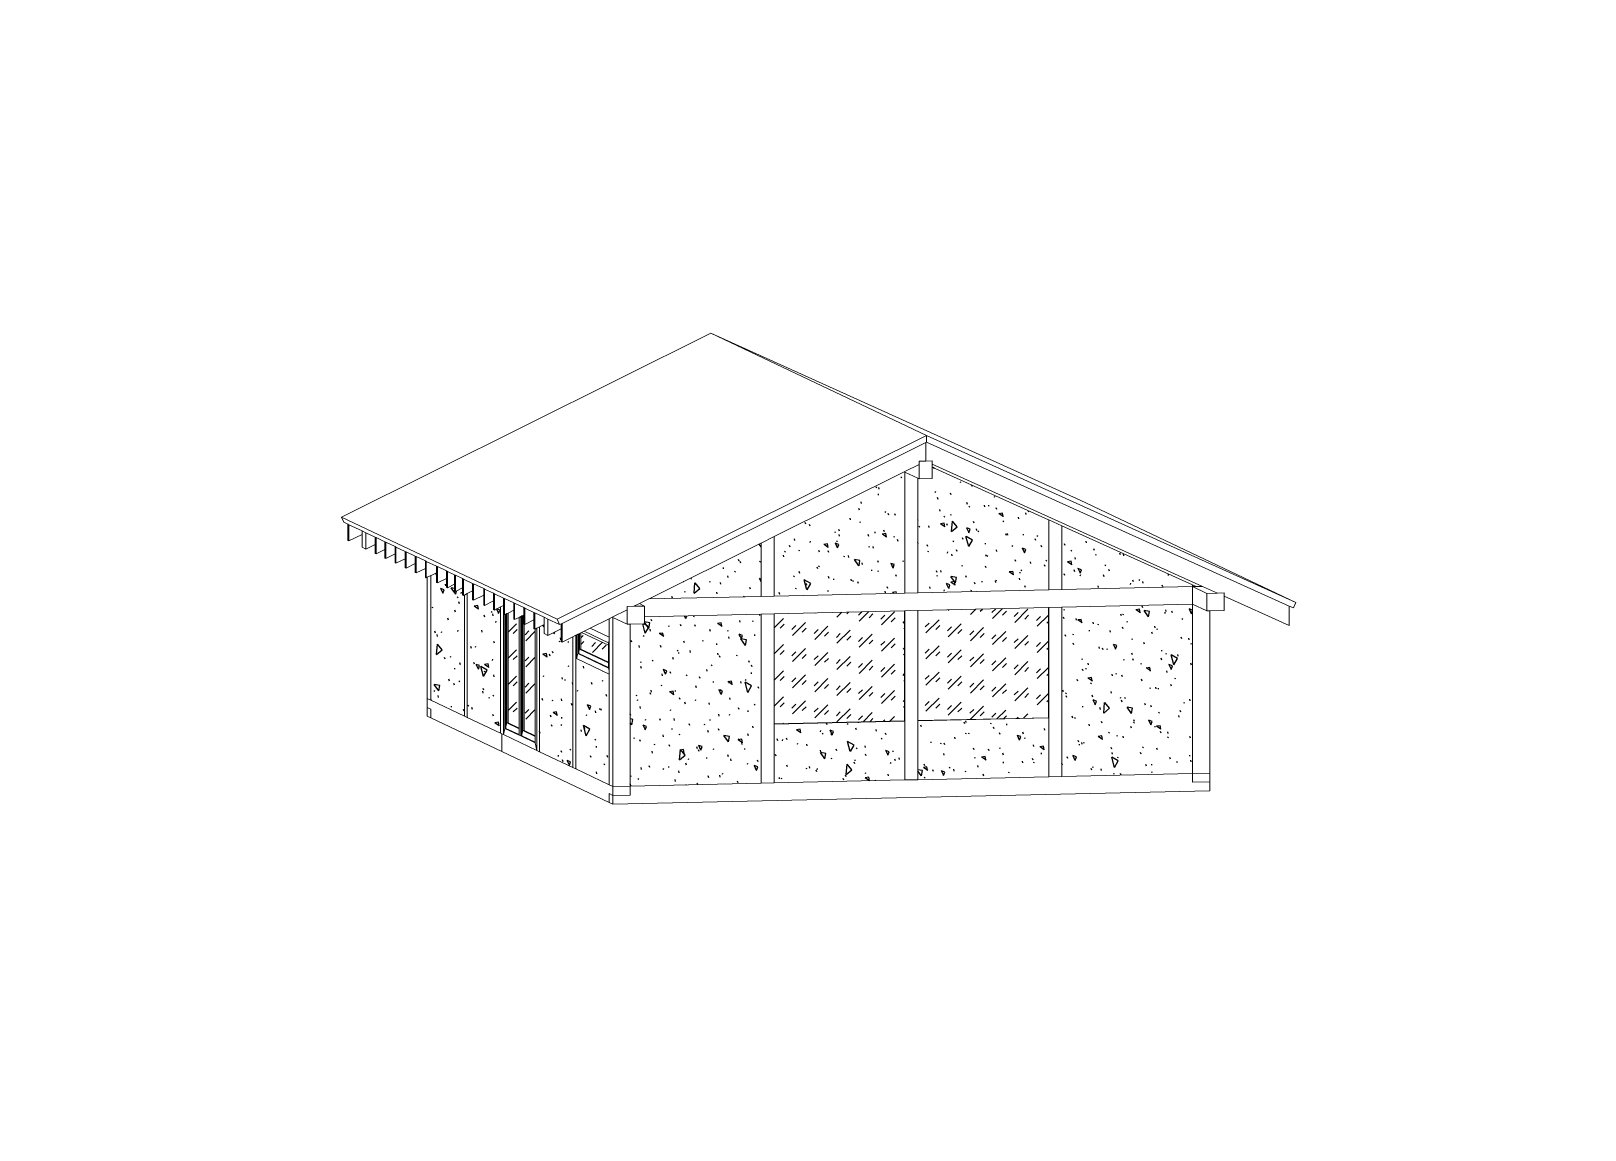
# Model space of a CAD drawing. Header units: millimetres. Extents: x 0 to 4620, y 0 to 297.
# Drawn here: x 840 to 1260, y 0 to 297 of the extents above; entities that cross this region are included whole.
import ezdxf

# ---------------------------------------------------------------- set-up
doc = ezdxf.new("R2010")
doc.units = ezdxf.units.MM
doc.linetypes.add('K5LT32768', pattern=[0])
doc.layers.add('Системный слой', color=7, linetype='Continuous')

msp = doc.modelspace()

# ---------------------------------------------------------------- hatches: boundary and pattern name
at = {"layer": 'Системный слой'}
h = msp.add_hatch(dxfattribs=at)
h.set_pattern_fill('', angle=40, style=0, pattern_type=0)
h.set_pattern_definition([(40, (7.66, 6.428), (-20.5692, 24.5134), [2, -30]), (130, (9.193, 7.713), (-24.5134, -20.5692), [2, -30]), (85, (7.66, 6.428), (-20.56883, 24.51297), [2.828, -42.426]), (60, (9.193, 7.713), (-27.7128, 16), [2, -30]), (150, (10.192, 9.445), (-16, -27.7128), [2, -30]), (105, (9.193, 7.713), (-27.7123, 15.9997), [2.828, -42.426]), (80, (16.853, 14.141), (-26.0974, 4.6017), [1.5, -25]), (170, (17.114, 15.618), (-4.6017, -26.0974), [1.5, -25]), (125, (16.853, 14.141), (-26.09695, 4.6016), [2.121, -35.355]), (100, (-18.796, -15.771), (-15.75692, -2.77837), [1, -15]), (190, (-18.97, -14.787), (2.77837, -15.75692), [1, -15]), (145, (-18.796, -15.771), (-15.75733, -2.77844), [1.414, -21.213]), (70, (1.233, 14.088), (-15.03508, 5.47232), [1, -15]), (160, (1.575, 15.028), (-5.47232, -15.03508), [1, -15]), (115, (1.233, 14.088), (-15.03547, 5.47246), [1.414, -21.213]), (85, (0, 0), (-9.35186, 7.84492), [0.3, -10]), (65, (0, 0), (-2.418448, 6.64463), [0.3, -10]), (105, (0, 0), (-6.193075, 7.658056), [0.5, -12]), (110, (0, 0), (-7.94593, 1.36463), [0.5, -7])])
h.paths.add_polyline_path([(948.09469, 149.88305), (948.09469, 116.11101), (957.10928, 111.83672), (957.10928, 111.93379), (957.10928, 144.57934), (956.90454, 144.4775), (956.6482, 144.59904), (956.6482, 146.47939), (954.71284, 145.5167), (954.4565, 145.63824), (954.4565, 147.51859), (952.52114, 146.5559), (952.26481, 146.67744), (952.26481, 149.05175), (949.82104, 147.83616), (949.5647, 147.9577), (949.5647, 150.61427), (948.29007, 149.98024)])
h.paths.add_polyline_path([(957.87829, 144.96187), (957.87829, 111.47209), (966.89288, 107.1978), (966.89288, 107.29487), (966.89288, 141.34342), (965.2441, 140.52327), (964.98776, 140.64482), (964.98776, 142.96931), (962.59527, 141.77923), (962.33893, 141.90077), (962.33893, 144.55734), (959.60465, 143.19724), (959.34831, 143.31878), (959.34831, 145.69309), (958.07368, 145.05906)])
h.paths.add_polyline_path([(986.46009, 98.01703), (986.46009, 133.31085), (983.52961, 131.85315), (983.27327, 131.9747), (983.27327, 135.46143), (979.68453, 133.67631), (978.65918, 134.16248), (978.65918, 136.56999), (977.64089, 136.06347), (977.4455, 135.96628), (977.4455, 102.19425), (986.46009, 97.91996)])
h.paths.add_polyline_path([(987.22911, 133.69337), (987.22911, 97.55532), (996.2437, 93.28103), (996.2437, 93.3781), (996.2437, 123.21643), (987.42449, 127.39808), (987.42449, 133.79056)])
h.paths.add_polyline_path([(1001.95826, 136.72306), (1001.95826, 92.92239), (1001.95826, 92.90117), (1037.32268, 93.70291), (1037.32268, 139.43513), (1037.27996, 139.43416), (1005.80334, 138.72056), (1005.80334, 136.81023)])
h.paths.add_polyline_path([(1037.27996, 158.58986), (1007.03193, 143.54377), (1006.98722, 143.52153), (1037.32268, 144.20926), (1037.32268, 158.61111)])
h.paths.add_polyline_path([(1040.83958, 144.289), (1076.20401, 145.09074), (1076.20401, 177.79121), (1079.72091, 176.12366), (1080.04908, 175.96806), (1080.04908, 179.86425), (1076.16128, 177.93036), (1040.83958, 160.36051), (1040.83958, 144.31022)])
h.paths.add_polyline_path([(1079.72091, 145.17047), (1115.08533, 145.97221), (1115.08533, 164.90157), (1115.04261, 164.92088), (1083.56599, 179.1509), (1083.56599, 176.04779), (1080.04908, 175.96806), (1079.72091, 176.12366), (1079.72091, 145.1917)])
h.paths.add_polyline_path([(1153.92393, 147.34333), (1118.60224, 163.31164), (1118.60224, 146.07317), (1118.60224, 146.05195), (1153.96666, 146.85369), (1153.96666, 147.32402)])
h.paths.add_polyline_path([(1118.60224, 141.27781), (1118.60224, 95.56682), (1118.60224, 95.54559), (1153.96666, 96.34734), (1153.96666, 142.07956), (1153.92393, 142.07859)])
h.paths.add_polyline_path([(1115.04261, 111.38002), (1079.72091, 110.57924), (1079.72091, 94.68534), (1079.72091, 94.66412), (1115.08533, 95.46586), (1115.08533, 141.19808), (1115.04261, 141.19711)])
h.paths.add_polyline_path([(1076.16128, 110.49854), (1040.83958, 109.69777), (1040.83958, 93.80387), (1040.83958, 93.78264), (1076.20401, 94.58439), (1076.20401, 140.31661), (1076.16128, 140.31564)])
h = msp.add_hatch(dxfattribs=at)
h.set_pattern_fill('', angle=45, style=0, pattern_type=0)
h.set_pattern_definition([(45, (0, 0), (4e-16, 7.071068), [5, -3.5]), (45, (2.6517, 0.884), (4e-16, 7.071068), [1.5, -7]), (45, (-0.177, 1.591), (4e-16, 7.071068), [1.5, -7])])
h.paths.add_polyline_path([(968.95606, 139.71312), (968.95606, 110.02101), (971.94703, 108.60283), (971.94703, 138.54434), (970.71267, 137.93034), (970.45633, 138.05188), (970.45633, 140.4594)])
h.paths.add_polyline_path([(973.27964, 136.7132), (973.27964, 107.97097), (976.27062, 106.55279), (976.27062, 135.38187), (976.18123, 135.33741), (975.92489, 135.45895), (975.92489, 137.86646), (973.44695, 136.63387)])
h.paths.add_polyline_path([(988.57339, 129.97846), (996.10584, 126.40693), (996.10584, 131.02623), (988.81599, 134.48273), (988.57339, 134.36205)])
h.paths.add_polyline_path([(1040.83958, 109.73597), (1076.08438, 110.53501), (1076.08438, 140.3139), (1040.83958, 139.51486)])
h.paths.add_polyline_path([(1079.72091, 110.61745), (1114.96571, 111.41648), (1114.96571, 141.19537), (1079.72091, 140.39634)])

# ---------------------------------------------------------------- linework, layer by layer
at = {"layer": 'Системный слой', "color": 7, "linetype": 'K5LT32768', "lineweight": 18}
for p, q in [((1023.70405, 215.31243), (923.88014, 165.65765)), ((1123.52794, 170.18384), (1023.70405, 215.31243)), ((1023.70405, 215.31243), (1082.02115, 187.66123)), ((982.19726, 138.00643), (1082.02115, 187.66123)), ((1081.80753, 185.79908), (983.52961, 136.91327)), ((1082.02115, 185.90534), (1081.80753, 185.79908)), ((1081.80753, 180.78206), (1081.80753, 185.79908)), ((1082.02115, 187.66123), (1181.84506, 142.53263)), ((1082.02115, 185.90534), (1082.02115, 187.66123)), ((1180.08546, 141.57221), (1082.02115, 185.90534)), ((1081.80753, 180.78206), (1080.04908, 180.74219)), ((1080.04908, 180.74219), (1080.04908, 179.86425)), ((1083.56599, 180.82192), (1081.80753, 180.78206)), ((1083.56599, 179.94398), (1083.56599, 180.82192)), ((1076.16128, 177.93036), (1040.83958, 160.36051)), ((1080.04908, 179.86425), (1076.16128, 177.93036)), ((1076.16128, 177.81147), (1076.20401, 177.79121)), ((1076.20401, 177.79121), (1076.20401, 145.09074)), ((1079.72091, 176.12366), (1076.20401, 177.79121)), ((1080.04908, 175.96806), (1080.04908, 179.86425)), ((1156.62785, 146.91402), (1083.56599, 179.94398)), ((1083.56599, 179.94398), (1083.56599, 179.1509)), ((1083.56599, 179.1509), (1115.04261, 164.92088)), ((1083.56599, 179.1509), (1083.56599, 176.04779)), ((1079.72091, 145.1917), (1079.72091, 176.12366)), ((1080.04908, 175.96806), (1079.72091, 176.12366)), ((1083.56599, 176.04779), (1080.04908, 175.96806)), ((1181.84506, 142.53263), (1123.52794, 170.18384)), ((923.88014, 165.65765), (982.19726, 138.00643)), ((923.88014, 165.65765), (924.54073, 164.23034)), ((925.63974, 163.70924), (924.54073, 164.23034)), ((1115.04261, 164.92088), (1115.08533, 164.90157)), ((1115.08533, 164.90157), (1115.08533, 145.97221)), ((1115.08533, 164.90157), (1118.60224, 163.31164)), ((925.63974, 159.30179), (925.63974, 163.70924)), ((925.89608, 163.5877), (925.63974, 163.70924)), ((925.89608, 163.5877), (925.89608, 159.18024)), ((929.48481, 161.88609), (925.89608, 163.5877)), ((929.48481, 160.96537), (925.89608, 159.18024)), ((929.48481, 161.88609), (929.48481, 160.96537)), ((930.51017, 161.39991), (929.48481, 161.88609)), ((929.48481, 160.96537), (929.48481, 157.47863)), ((930.51017, 161.39991), (930.51017, 156.99246)), ((932.98811, 160.22499), (930.51017, 161.39991)), ((932.98811, 158.22505), (932.98811, 160.22499)), ((933.24445, 160.10345), (932.98811, 160.22499)), ((933.24445, 160.10345), (933.24445, 155.69599)), ((935.63695, 158.96904), (933.24445, 160.10345)), ((1040.83958, 160.36051), (1037.32268, 158.61111)), ((1040.83958, 144.31022), (1040.83958, 160.36051)), ((1118.60224, 146.07317), (1118.60224, 163.31164)), ((1118.60224, 163.31164), (1153.92393, 147.34333)), ((925.89608, 159.18024), (925.63974, 159.30179)), ((930.51017, 156.99246), (929.48481, 157.47863)), ((930.51017, 156.99246), (932.98811, 158.22505)), ((932.98811, 155.81753), (932.98811, 158.22505)), ((933.24445, 155.69599), (932.98811, 155.81753)), ((935.63695, 156.88608), (933.24445, 155.69599)), ((935.63695, 156.88608), (935.63695, 158.96904)), ((935.89329, 158.8475), (935.63695, 158.96904)), ((935.63695, 154.56158), (935.63695, 156.88608)), ((935.89329, 158.8475), (935.89329, 154.44004)), ((938.37123, 157.67257), (935.89329, 158.8475)), ((938.37123, 155.67263), (935.89329, 154.44004)), ((938.37123, 155.67263), (938.37123, 157.67257)), ((938.62757, 157.55103), (938.37123, 157.67257)), ((938.37123, 153.26511), (938.37123, 155.67263)), ((938.62757, 157.55103), (938.62757, 153.14357)), ((941.10552, 156.3761), (938.62757, 157.55103)), ((941.10552, 154.37616), (941.10552, 156.3761)), ((941.36185, 156.25456), (941.10552, 156.3761)), ((941.36185, 156.25456), (941.36185, 151.8471)), ((943.8398, 155.07964), (941.36185, 156.25456)), ((1037.27996, 158.58986), (1007.03193, 143.54377)), ((1037.32268, 158.61111), (1037.27996, 158.58986)), ((1037.32268, 158.61111), (1037.32268, 144.20926)), ((935.89329, 154.44004), (935.63695, 154.56158)), ((938.62757, 153.14357), (938.37123, 153.26511)), ((941.10552, 154.37616), (938.62757, 153.14357)), ((941.10552, 151.96865), (941.10552, 154.37616)), ((941.36185, 151.8471), (941.10552, 151.96865)), ((943.8398, 153.07969), (941.36185, 151.8471)), ((943.8398, 153.07969), (943.8398, 155.07964)), ((944.09614, 154.95809), (943.8398, 155.07964)), ((943.8398, 150.67218), (943.8398, 153.07969)), ((944.09614, 154.95809), (944.09614, 150.55064)), ((946.57408, 153.78317), (944.09614, 154.95809)), ((946.57408, 151.78323), (944.09614, 150.55064)), ((946.57408, 151.78323), (946.57408, 153.78317)), ((946.83042, 153.66163), (946.57408, 153.78317)), ((946.57408, 149.37571), (946.57408, 151.78323)), ((946.83042, 153.66163), (946.83042, 149.25417)), ((949.5647, 152.36516), (946.83042, 153.66163)), ((949.5647, 152.36516), (949.5647, 150.61427)), ((949.82104, 152.24362), (949.5647, 152.36516)), ((949.82104, 152.24362), (949.82104, 147.83616)), ((952.26481, 151.0849), (949.82104, 152.24362)), ((944.09614, 150.55064), (943.8398, 150.67218)), ((946.83042, 149.25417), (946.57408, 149.37571)), ((947.06933, 149.37301), (946.83042, 149.25417)), ((948.09469, 149.88305), (947.06933, 149.37301)), ((947.06933, 116.59718), (947.06933, 149.37301)), ((948.29007, 149.98024), (948.09469, 149.88305)), ((948.09469, 116.11101), (948.09469, 149.88305)), ((949.5647, 150.61427), (948.29007, 149.98024)), ((949.5647, 150.61427), (949.5647, 147.9577)), ((949.82104, 147.83616), (949.5647, 147.9577)), ((952.26481, 149.05175), (949.82104, 147.83616)), ((952.26481, 149.05175), (952.26481, 151.0849)), ((952.52114, 150.96335), (952.26481, 151.0849)), ((952.26481, 146.67744), (952.26481, 149.05175)), ((952.52114, 150.96335), (952.52114, 146.5559)), ((954.4565, 150.0457), (952.52114, 150.96335)), ((954.4565, 147.51859), (952.52114, 146.5559)), ((954.4565, 147.51859), (954.4565, 150.0457)), ((954.71284, 149.92416), (954.4565, 150.0457)), ((954.4565, 145.63824), (954.4565, 147.51859)), ((954.71284, 149.92416), (954.71284, 145.5167)), ((956.6482, 149.0065), (954.71284, 149.92416)), ((956.6482, 146.47939), (956.6482, 149.0065)), ((956.90454, 148.88496), (956.6482, 149.0065)), ((956.90454, 148.88496), (956.90454, 144.4775)), ((959.34831, 147.72624), (956.90454, 148.88496)), ((959.34831, 147.72624), (959.34831, 145.69309)), ((959.60465, 147.60469), (959.34831, 147.72624)), ((959.60465, 147.60469), (959.60465, 143.19724)), ((962.33893, 146.30823), (959.60465, 147.60469)), ((1153.92393, 147.34333), (1153.96666, 147.32402)), ((1153.96666, 147.32402), (1153.96666, 146.85369)), ((1153.96666, 147.32402), (1154.95733, 146.87615)), ((952.52114, 146.5559), (952.26481, 146.67744)), ((954.71284, 145.5167), (954.4565, 145.63824)), ((956.6482, 146.47939), (954.71284, 145.5167)), ((956.6482, 144.59904), (956.6482, 146.47939)), ((956.90454, 144.4775), (956.6482, 144.59904)), ((957.10928, 144.57934), (956.90454, 144.4775)), ((957.87829, 144.96187), (957.10928, 144.57934)), ((957.10928, 111.93379), (957.10928, 144.57934)), ((958.07368, 145.05906), (957.87829, 144.96187)), ((957.87829, 144.96187), (957.87829, 111.47209)), ((959.34831, 145.69309), (958.07368, 145.05906)), ((959.34831, 145.69309), (959.34831, 143.31878)), ((959.60465, 143.19724), (959.34831, 143.31878)), ((962.33893, 144.55734), (959.60465, 143.19724)), ((962.33893, 144.55734), (962.33893, 146.30823)), ((962.59527, 146.18668), (962.33893, 146.30823)), ((962.33893, 141.90077), (962.33893, 144.55734)), ((962.59527, 146.18668), (962.59527, 141.77923)), ((964.98776, 145.05227), (962.59527, 146.18668)), ((964.98776, 142.96931), (962.59527, 141.77923)), ((964.98776, 142.96931), (964.98776, 145.05227)), ((965.2441, 144.93073), (964.98776, 145.05227)), ((964.98776, 140.64482), (964.98776, 142.96931)), ((965.2441, 144.93073), (965.2441, 140.52327)), ((967.72205, 143.75581), (965.2441, 144.93073)), ((967.72205, 141.75586), (967.72205, 143.75581)), ((967.97839, 143.63426), (967.72205, 143.75581)), ((967.97839, 143.63426), (967.97839, 139.22681)), ((970.45633, 142.45934), (967.97839, 143.63426)), ((1006.98722, 143.52153), (1004.41562, 142.24236)), ((1037.32268, 144.20926), (1006.98722, 143.52153)), ((1007.03193, 143.54377), (1006.98722, 143.52153)), ((1037.28006, 144.22952), (1037.32268, 144.20926)), ((1037.32268, 144.20926), (1040.83958, 144.289)), ((1076.20401, 145.09074), (1040.83958, 144.289)), ((1040.83958, 144.289), (1040.83958, 144.31022)), ((1076.16139, 145.111), (1076.20401, 145.09074)), ((1076.20401, 145.09074), (1079.72091, 145.17047)), ((1115.08533, 145.97221), (1079.72091, 145.17047)), ((1079.72091, 145.17047), (1079.72091, 145.1917)), ((1115.08533, 145.97221), (1115.04271, 145.99247)), ((1115.08533, 145.97221), (1118.60224, 146.05195)), ((1153.96666, 146.85369), (1118.60224, 146.05195)), ((1118.60224, 146.05195), (1118.60224, 146.07317)), ((1153.96666, 146.85369), (1153.92404, 146.87395)), ((1153.96666, 146.85369), (1154.95733, 146.87615)), ((1153.96666, 142.07956), (1153.96666, 146.85369)), ((1157.81174, 145.03053), (1153.96666, 146.85369)), ((1156.62785, 146.91402), (1154.95733, 146.87615)), ((1160.65167, 145.09492), (1156.62785, 146.91402)), ((1160.65167, 145.09492), (1157.81174, 145.03053)), ((1157.81174, 140.2564), (1157.81174, 145.03053)), ((1160.65167, 145.09492), (1162.50094, 145.13685)), ((1162.50094, 145.13685), (1162.50095, 144.2589)), ((1180.08546, 136.30925), (1162.50095, 144.2589)), ((1162.50095, 140.36271), (1162.50095, 144.2589)), ((962.59527, 141.77923), (962.33893, 141.90077)), ((965.2441, 140.52327), (964.98776, 140.64482)), ((966.89288, 141.34342), (965.2441, 140.52327)), ((967.6619, 141.72594), (966.89288, 141.34342)), ((966.89288, 107.29487), (966.89288, 141.34342)), ((967.72205, 141.75586), (967.6619, 141.72594)), ((967.6619, 141.72594), (967.6619, 106.83317)), ((967.72205, 139.34835), (967.72205, 141.75586)), ((967.97839, 139.22681), (967.72205, 139.34835)), ((968.06777, 139.27127), (967.97839, 139.22681)), ((968.36084, 139.41705), (968.06777, 139.27127)), ((968.06777, 108.53048), (968.06777, 139.27127)), ((968.60437, 139.53818), (968.36084, 139.41705)), ((968.36084, 108.99465), (968.36084, 139.41705)), ((968.95606, 139.71312), (968.60437, 139.53818)), ((968.60437, 139.53818), (968.60437, 110.01304)), ((970.45633, 140.4594), (968.95606, 139.71312)), ((968.95606, 110.02101), (968.95606, 139.71312)), ((970.45633, 140.4594), (970.45633, 142.45934)), ((970.71267, 142.3378), (970.45633, 142.45934)), ((970.45633, 138.05188), (970.45633, 140.4594)), ((970.71267, 142.3378), (970.71267, 137.93034)), ((973.19061, 141.16287), (970.71267, 142.3378)), ((972.39135, 138.76536), (971.94703, 138.54434)), ((972.68443, 138.91114), (972.39135, 138.76536)), ((972.39135, 138.76536), (972.39135, 106.48044)), ((972.92795, 139.03227), (972.68443, 138.91114)), ((972.68443, 106.94461), (972.68443, 138.91114)), ((973.19061, 139.16293), (972.92795, 139.03227)), ((972.92795, 139.03227), (972.92795, 107.963)), ((973.19061, 139.16293), (973.19061, 141.16287)), ((973.44695, 141.04133), (973.19061, 141.16287)), ((973.19061, 136.75542), (973.19061, 139.16293)), ((973.44695, 141.04133), (973.44695, 136.63387)), ((975.92489, 139.86641), (973.44695, 141.04133)), ((975.92489, 137.86646), (975.92489, 139.86641)), ((976.18123, 139.74486), (975.92489, 139.86641)), ((976.18123, 139.74486), (976.18123, 135.33741)), ((978.65918, 138.56994), (976.18123, 139.74486)), ((997.10396, 138.60536), (996.2437, 138.17745)), ((1001.11413, 140.60012), (997.10396, 138.60536)), ((997.10396, 138.60536), (997.26905, 138.52708)), ((1001.11413, 141.47806), (1002.96339, 141.51998)), ((1001.11413, 140.60012), (1001.11413, 141.47806)), ((1001.11414, 136.70392), (1001.11413, 140.60012)), ((1004.41562, 142.24236), (1002.96339, 141.51998)), ((1002.96339, 141.51998), (1005.80334, 141.58436)), ((1004.41562, 142.24236), (1005.80334, 141.58436)), ((1005.80334, 141.58436), (1005.80334, 138.72056)), ((1005.80334, 138.72056), (1037.27996, 139.43416)), ((1005.80334, 138.72056), (1005.80334, 136.81023)), ((1037.27996, 139.43416), (1037.32268, 139.43513)), ((1040.83958, 139.51486), (1037.32268, 139.43513)), ((1037.32268, 139.43513), (1037.32268, 93.70291)), ((1040.83958, 139.51486), (1076.08438, 140.3139)), ((1040.83958, 109.73597), (1040.83958, 139.51486)), ((1076.08438, 140.3139), (1076.16128, 140.31564)), ((1076.08438, 110.53501), (1076.08438, 140.3139)), ((1076.16128, 140.31564), (1076.20401, 140.31661)), ((1076.16128, 110.49854), (1076.16128, 140.31564)), ((1079.72091, 140.39634), (1076.20401, 140.31661)), ((1076.20401, 140.31661), (1076.20401, 94.58439)), ((1079.72091, 140.39634), (1114.96571, 141.19537)), ((1079.72091, 110.61745), (1079.72091, 140.39634)), ((1114.96571, 141.19537), (1115.04261, 141.19711)), ((1114.96571, 111.41648), (1114.96571, 141.19537)), ((1115.04261, 141.19711), (1115.08533, 141.19808)), ((1115.04261, 111.38002), (1115.04261, 141.19711)), ((1118.60224, 141.27781), (1115.08533, 141.19808)), ((1115.08533, 141.19808), (1115.08533, 95.46586)), ((1118.60224, 141.27781), (1153.92393, 142.07859)), ((1118.60224, 95.56682), (1118.60224, 141.27781)), ((1153.92393, 142.07859), (1153.96666, 142.07956)), ((1153.96666, 142.07956), (1157.81174, 140.2564)), ((1153.96666, 142.07956), (1153.96666, 96.34734)), ((1157.81174, 140.2564), (1158.65586, 140.27554)), ((1158.65586, 140.27554), (1162.50095, 140.36271)), ((1158.65586, 96.45364), (1158.65586, 140.27554)), ((1180.08546, 136.30925), (1180.08546, 141.57221)), ((1181.18446, 141.07537), (1180.08546, 141.57221)), ((1181.84506, 142.53263), (1181.18446, 141.07537)), ((970.71267, 137.93034), (970.45633, 138.05188)), ((971.94703, 138.54434), (970.71267, 137.93034)), ((971.94703, 108.60283), (971.94703, 138.54434)), ((973.27964, 136.7132), (973.19061, 136.75542)), ((973.27964, 107.97097), (973.27964, 136.7132)), ((973.44695, 136.63387), (973.27964, 136.7132)), ((975.92489, 137.86646), (973.44695, 136.63387)), ((975.92489, 135.45895), (975.92489, 137.86646)), ((976.18123, 135.33741), (975.92489, 135.45895)), ((976.27062, 135.38187), (976.18123, 135.33741)), ((976.67649, 135.58376), (976.27062, 135.38187)), ((976.27062, 135.38187), (976.27062, 106.55279)), ((977.4455, 135.96628), (976.67649, 135.58376)), ((976.67649, 102.55888), (976.67649, 135.58376)), ((977.64089, 136.06347), (977.4455, 135.96628)), ((977.4455, 135.96628), (977.4455, 102.19425)), ((978.65918, 136.56999), (977.64089, 136.06347)), ((978.65918, 136.56999), (978.65918, 138.56994)), ((979.68453, 138.08376), (978.65918, 138.56994)), ((978.65918, 134.16248), (978.65918, 136.56999)), ((979.68453, 133.67631), (979.68453, 138.08376)), ((982.85785, 136.57913), (979.68453, 138.08376)), ((983.27327, 135.46143), (979.68453, 133.67631)), ((982.85785, 136.57913), (982.19726, 138.00643)), ((983.27327, 136.78576), (982.85785, 136.57913)), ((983.52961, 136.91327), (983.27327, 136.78576)), ((983.27327, 135.46143), (983.27327, 136.78576)), ((983.27327, 131.9747), (983.27327, 135.46143)), ((983.52961, 136.91327), (983.52961, 131.85315)), ((988.81599, 134.48273), (988.57339, 134.36205)), ((989.48509, 134.81555), (988.81599, 134.48273)), ((996.10584, 131.02623), (988.81599, 134.48273)), ((991.08207, 135.60993), (989.48509, 134.81555)), ((989.48509, 134.81555), (996.10584, 131.67631)), ((996.2437, 138.17745), (991.08207, 135.60993)), ((996.2437, 133.16253), (991.08207, 135.60993)), ((996.2437, 138.17745), (996.2437, 133.16253)), ((997.26905, 138.52708), (997.26905, 92.79486)), ((1001.11414, 136.70392), (997.26905, 138.52708)), ((1001.95826, 136.72306), (1001.11414, 136.70392)), ((1005.80334, 136.81023), (1001.95826, 136.72306)), ((1001.95826, 92.92239), (1001.95826, 136.72306)), ((979.68453, 133.67631), (978.65918, 134.16248)), ((983.52961, 131.85315), (983.27327, 131.9747)), ((986.46009, 133.31085), (983.52961, 131.85315)), ((987.22911, 133.69337), (986.46009, 133.31085)), ((986.46009, 98.01703), (986.46009, 133.31085)), ((987.42449, 133.79056), (987.22911, 133.69337)), ((987.22911, 133.69337), (987.22911, 97.55532)), ((987.75773, 133.95632), (987.42449, 133.79056)), ((987.42449, 127.39808), (987.42449, 133.79056)), ((988.05081, 134.10211), (987.75773, 133.95632)), ((987.75773, 128.79166), (987.75773, 133.95632)), ((988.2217, 134.18711), (988.05081, 134.10211)), ((988.05081, 129.25583), (988.05081, 134.10211)), ((988.57339, 134.36205), (988.2217, 134.18711)), ((988.2217, 134.18711), (988.2217, 129.97049)), ((988.57339, 129.97846), (988.57339, 134.36205)), ((996.2437, 132.25281), (996.10584, 131.67631)), ((996.10584, 131.67631), (996.10584, 131.02623)), ((996.10584, 131.02623), (996.10584, 126.40693)), ((996.2437, 133.16253), (996.2437, 132.25281)), ((996.2437, 132.25281), (996.2437, 124.12615)), ((987.42449, 127.39808), (987.75773, 128.79166)), ((987.42449, 127.39808), (996.2437, 123.21643)), ((987.75773, 128.79166), (988.05081, 128.79831)), ((996.10584, 124.83339), (987.75773, 128.79166)), ((988.2217, 129.97049), (988.05081, 129.25583)), ((988.05081, 128.79831), (988.05081, 129.25583)), ((988.05081, 128.79831), (996.10584, 124.97899)), ((988.57339, 129.97846), (988.2217, 129.97049)), ((988.2217, 129.97049), (996.10584, 126.2322)), ((988.57339, 129.97846), (996.10584, 126.40693)), ((996.10584, 126.40693), (996.10584, 126.2322)), ((996.10584, 126.2322), (996.10584, 124.97899)), ((996.10584, 124.97899), (996.10584, 124.83339)), ((996.2437, 124.12615), (996.10584, 124.83339)), ((996.2437, 124.12615), (996.2437, 123.21643)), ((996.2437, 123.21643), (996.2437, 93.3781)), ((947.06933, 116.59718), (948.09469, 116.11101)), ((947.06933, 114.21012), (947.06933, 116.59718)), ((947.06933, 114.21012), (948.09469, 113.72394)), ((947.06933, 111.82305), (947.06933, 114.21012)), ((948.09469, 116.11101), (948.28997, 116.11549)), ((957.10928, 111.83672), (948.09469, 116.11101)), ((948.09469, 113.72394), (948.09469, 111.33688)), ((948.09469, 111.33688), (947.06933, 111.82305)), ((948.09469, 111.33688), (967.27739, 102.24135)), ((957.10928, 111.83672), (957.10928, 111.93379)), ((957.87829, 111.47209), (957.10928, 111.83672)), ((958.07357, 111.47657), (957.87829, 111.47209)), ((966.89288, 107.1978), (957.87829, 111.47209)), ((968.60437, 110.01304), (968.36084, 108.99465)), ((968.95606, 110.02101), (968.60437, 110.01304)), ((968.60437, 110.01304), (971.94703, 108.4281)), ((968.95606, 110.02101), (971.94703, 108.60283)), ((1040.83958, 109.73597), (1076.08438, 110.53501)), ((1040.83958, 109.69777), (1076.16128, 110.49854)), ((1040.83958, 109.69777), (1040.83958, 109.73597)), ((1040.83958, 93.80387), (1040.83958, 109.69777)), ((1076.08438, 110.53501), (1076.16128, 110.49854)), ((1079.72091, 110.61745), (1114.96571, 111.41648)), ((1079.72091, 110.57924), (1115.04261, 111.38002)), ((1079.72091, 110.57924), (1079.72091, 110.61745)), ((1079.72091, 94.68534), (1079.72091, 110.57924)), ((1114.96571, 111.41648), (1115.04261, 111.38002)), ((966.89288, 107.1978), (966.89288, 107.29487)), ((967.27739, 107.01548), (966.89288, 107.1978)), ((967.27739, 107.01548), (967.27739, 102.24135)), ((967.6619, 106.83317), (967.27739, 107.01548)), ((968.06777, 108.53048), (967.6619, 106.83317)), ((976.67649, 102.55888), (967.6619, 106.83317)), ((968.36084, 108.53713), (968.06777, 108.53048)), ((968.06777, 108.53048), (971.94703, 106.69112)), ((968.36084, 108.53713), (968.36084, 108.99465)), ((968.36084, 108.53713), (971.94703, 106.83673)), ((971.94703, 108.4281), (971.94703, 108.60283)), ((971.94703, 106.83673), (971.94703, 108.4281)), ((971.94703, 106.69112), (971.94703, 106.83673)), ((971.94703, 106.69112), (972.39135, 106.48044)), ((972.39135, 106.48044), (972.68443, 106.48709)), ((972.39135, 106.48044), (976.27062, 104.64108)), ((972.92795, 107.963), (972.68443, 106.94461)), ((972.68443, 106.48709), (972.68443, 106.94461)), ((972.68443, 106.48709), (976.27062, 104.78669)), ((973.27964, 107.97097), (972.92795, 107.963)), ((972.92795, 107.963), (976.27062, 106.37807)), ((973.27964, 107.97097), (976.27062, 106.55279)), ((976.27062, 106.55279), (976.27062, 106.37807)), ((976.27062, 106.37807), (976.27062, 104.78669)), ((996.2437, 88.5069), (967.27739, 102.24135)), ((976.27062, 104.78669), (976.27062, 104.64108)), ((976.27062, 104.64108), (976.67649, 102.55888)), ((977.4455, 102.19425), (976.67649, 102.55888)), ((977.4455, 102.19425), (977.64078, 102.19872)), ((977.4455, 102.19425), (986.46009, 97.91996)), ((986.46009, 97.91996), (986.46009, 98.01703)), ((987.22911, 97.55532), (986.46009, 97.91996)), ((987.22911, 97.55532), (987.42439, 97.5598)), ((987.22911, 97.55532), (996.2437, 93.28103)), ((996.2437, 93.3781), (996.2437, 93.28103)), ((996.2437, 93.28103), (997.26905, 92.79486)), ((997.26905, 92.79486), (1001.95826, 92.90117)), ((997.26905, 90.40779), (997.26905, 92.79486)), ((1037.32268, 93.70291), (1001.95826, 92.90117)), ((1001.95826, 92.90117), (1001.95826, 92.92239)), ((1001.95826, 90.5141), (1001.95826, 92.90117)), ((1037.28006, 93.72317), (1037.32268, 93.70291)), ((1037.32268, 93.70291), (1040.83958, 93.78264)), ((1076.20401, 94.58439), (1040.83958, 93.78264)), ((1040.83958, 93.78264), (1040.83958, 93.80387)), ((1076.16139, 94.60465), (1076.20401, 94.58439)), ((1076.20401, 94.58439), (1079.72091, 94.66412)), ((1115.08533, 95.46586), (1079.72091, 94.66412)), ((1079.72091, 94.66412), (1079.72091, 94.68534)), ((1115.04271, 95.48612), (1115.08533, 95.46586)), ((1115.08533, 95.46586), (1118.60224, 95.54559)), ((1153.96666, 96.34734), (1118.60224, 95.54559)), ((1118.60224, 95.54559), (1118.60224, 95.56682)), ((1153.92393, 96.36759), (1153.96666, 96.34734)), ((1153.96666, 96.34734), (1158.65586, 96.45364)), ((1153.96666, 93.96027), (1153.96666, 96.34734)), ((1153.96666, 93.96027), (1158.65586, 94.06658)), ((1158.65586, 94.06658), (1158.65586, 96.45364)), ((1158.65586, 91.67951), (1158.65586, 94.06658)), ((996.2437, 90.89397), (997.26905, 90.40779)), ((996.2437, 88.5069), (996.2437, 90.89397)), ((997.26905, 88.02073), (996.2437, 88.5069)), ((997.26905, 88.02073), (1158.65586, 91.67951)), ((997.26905, 90.40779), (1001.95826, 90.5141)), ((997.26905, 90.40779), (997.26905, 88.02073))]:
    msp.add_line(p, q, dxfattribs=at)

doc.saveas('drawing.dxf')
